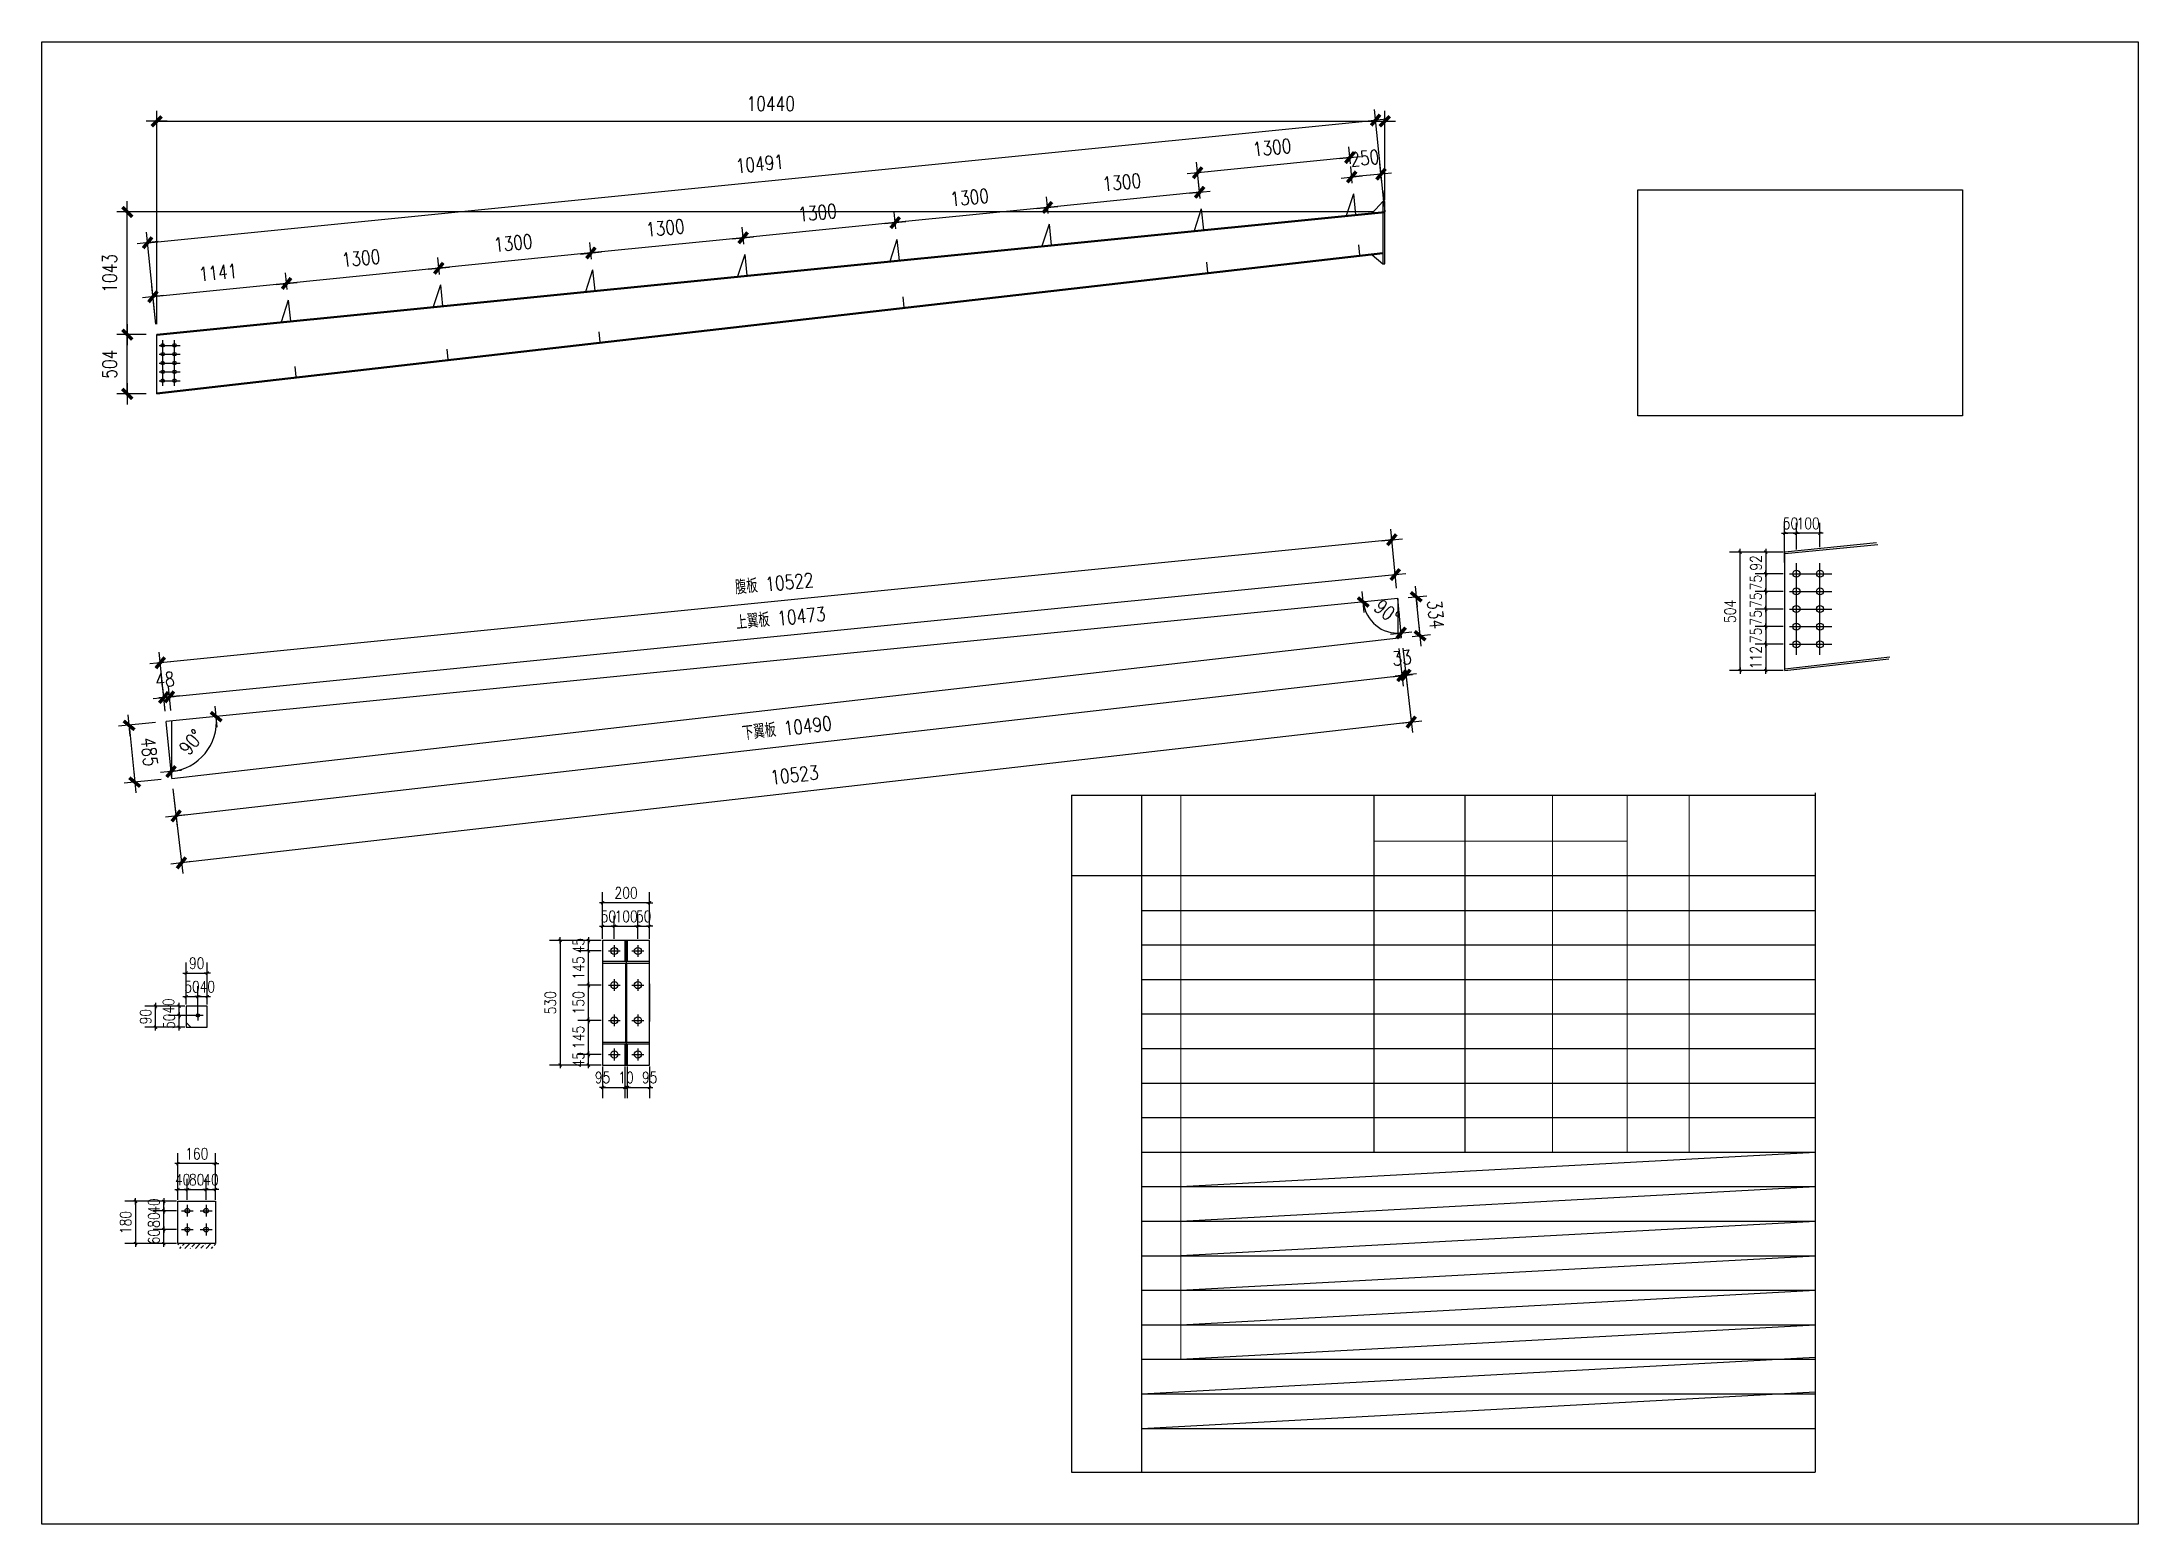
# Model space of a CAD drawing. Header units: millimetres. Extents: x 2287919 to 2522484, y -1845182 to -1736911.
# Drawn here: x 2469024 to 2486844, y -1825512 to -1812912 of the extents above; entities that cross this region are included whole.
import ezdxf

# ---------------------------------------------------------------- set-up
doc = ezdxf.new("R2010")
doc.units = ezdxf.units.MM
doc.header["$LTSCALE"] = 1000
doc.header["$PDMODE"] = 34
doc.layers.add('钢架', color=7, linetype='Continuous', lineweight=25)
doc.styles.add('DIM_FONT', font='simplex.shx', dxfattribs={"width": 0.8, "bigfont": 'hztxt.shx'})
doc.dimstyles.new('WGH(1)', dxfattribs={"dimscale": 1.2, "dimtxt": 100, "dimasz": 0.5, "dimexe": 75, "dimexo": 75, "dimgap": 75, "dimtad": 1, "dimdec": 0, "dimzin": 0, "dimdsep": 46, "dimtxsty": 'DIM_FONT', "dimblk1": '_DIMX', "dimblk2": '_DIMX', "dimsah": 1, "dimcen": 0.09, "dimclrd": 3, "dimclre": 3, "dimclrt": 7, "dimadec": 0, "dimazin": 0, "dimtfac": 1, "dimtdec": 0, "dimtix": 1, "dimtmove": 2, "dimatfit": 3, "dimldrblk": '_DIMX', "dimfxl": 1, "dimtolj": 1, "dimtzin": 0, "dimarcsym": 0})

msp = doc.modelspace()

# ---------------------------------------------------------------- blocks, each defined once
blk = doc.blocks.new('_DIMX')
blk.add_line((-150, 0), (150, 0))
at = {"const_width": 50}
blk.add_lwpolyline([(-70, -70), (70, 70)], dxfattribs=at)
blk = doc.blocks.new('*D1159')
at = {"color": 3, "lineweight": -2}
for p, q in [((2480164, -1814113), (2480150, -1813971)), ((2480159, -1814060), (2480158, -1814061)), ((2480408, -1814036), (2480159, -1814060)), ((2480413, -1814089), (2480399, -1813946)), ((2480408, -1814036), (2480409, -1814035))]:
    blk.add_line(p, q, dxfattribs=at)
at = {"layer": 'Defpoints', "color": 0}
for p in [(2480159, -1814060), (2480173, -1814203), (2480422, -1814178)]:
    blk.add_point(p, dxfattribs=at)
at = {"color": 3, "lineweight": -2, "xscale": 0.6, "yscale": 0.6, "zscale": 0.6}
for p, rotation in [((2480159, -1814060), 5.703750052739113), ((2480408, -1814036), 185.7037500527391)]:
    blk.add_blockref('_DIMX', p, dxfattribs=dict(at, rotation=rotation))
at = {"color": 7, "insert": (2480269, -1813899), "char_height": 120, "attachment_point": 5, "rotation": 5.7038, "style": 'DIM_FONT'}
blk.add_mtext('\\A1;250', dxfattribs=at)
blk = doc.blocks.new('*D1160')
at = {"color": 3, "lineweight": -2}
for p, q in [((2480142, -1813895), (2478850, -1814024)), ((2480148, -1813948), (2480134, -1813805)), ((2478871, -1814243), (2478840, -1813934))]:
    blk.add_line(p, q, dxfattribs=at)
at = {"layer": 'Defpoints', "color": 0}
for p in [(2478849, -1814024), (2480157, -1814037), (2478880, -1814332)]:
    blk.add_point(p, dxfattribs=at)
at = {"color": 3, "lineweight": -2, "xscale": 0.6, "yscale": 0.6, "zscale": 0.6}
for p, rotation in [((2480143, -1813895), 5.703750052716448), ((2478849, -1814024), 185.7037500527165)]:
    blk.add_blockref('_DIMX', p, dxfattribs=dict(at, rotation=rotation))
at = {"color": 7, "insert": (2479481, -1813810), "char_height": 120, "attachment_point": 5, "rotation": 5.7038, "style": 'DIM_FONT'}
blk.add_mtext('\\A1;1300', dxfattribs=at)
blk = doc.blocks.new('*D1161')
at = {"color": 3, "lineweight": -2}
for p, q in [((2477577, -1814372), (2477563, -1814229)), ((2478865, -1814190), (2477573, -1814319)), ((2478871, -1814243), (2478857, -1814100))]:
    blk.add_line(p, q, dxfattribs=at)
at = {"layer": 'Defpoints', "color": 0}
for p in [(2477572, -1814319), (2478880, -1814332), (2477586, -1814461)]:
    blk.add_point(p, dxfattribs=at)
at = {"color": 3, "lineweight": -2, "xscale": 0.6, "yscale": 0.6, "zscale": 0.6}
for p, rotation in [((2477572, -1814319), 185.7037500527165), ((2478866, -1814190), 5.703750052716448)]:
    blk.add_blockref('_DIMX', p, dxfattribs=dict(at, rotation=rotation))
at = {"color": 7, "insert": (2478204, -1814105), "char_height": 120, "attachment_point": 5, "rotation": 5.7038, "style": 'DIM_FONT'}
blk.add_mtext('\\A1;1300', dxfattribs=at)
blk = doc.blocks.new('*D1162')
at = {"color": 3, "lineweight": -2}
for p, q in [((2477577, -1814372), (2477563, -1814229)), ((2476284, -1814501), (2476269, -1814358)), ((2477571, -1814319), (2476279, -1814448))]:
    blk.add_line(p, q, dxfattribs=at)
at = {"layer": 'Defpoints', "color": 0}
for p in [(2476278, -1814448), (2476293, -1814591), (2477586, -1814461)]:
    blk.add_point(p, dxfattribs=at)
at = {"color": 3, "lineweight": -2, "xscale": 0.6, "yscale": 0.6, "zscale": 0.6}
for p, rotation in [((2477572, -1814319), 5.703750052716448), ((2476278, -1814448), 185.7037500527165)]:
    blk.add_blockref('_DIMX', p, dxfattribs=dict(at, rotation=rotation))
at = {"color": 7, "insert": (2476910, -1814234), "char_height": 120, "attachment_point": 5, "rotation": 5.7038, "style": 'DIM_FONT'}
blk.add_mtext('\\A1;1300', dxfattribs=at)
blk = doc.blocks.new('*D1163')
at = {"color": 3, "lineweight": -2}
for p, q in [((2476284, -1814501), (2476269, -1814358)), ((2474990, -1814630), (2474976, -1814488)), ((2476278, -1814448), (2474985, -1814577))]:
    blk.add_line(p, q, dxfattribs=at)
at = {"layer": 'Defpoints', "color": 0}
for p in [(2474985, -1814577), (2476293, -1814591), (2474999, -1814720)]:
    blk.add_point(p, dxfattribs=at)
at = {"color": 3, "lineweight": -2, "xscale": 0.6, "yscale": 0.6, "zscale": 0.6}
for p, rotation in [((2476278, -1814448), 5.703750052716448), ((2474985, -1814577), 185.7037500527165)]:
    blk.add_blockref('_DIMX', p, dxfattribs=dict(at, rotation=rotation))
at = {"color": 7, "insert": (2475617, -1814363), "char_height": 120, "attachment_point": 5, "rotation": 5.7038, "style": 'DIM_FONT'}
blk.add_mtext('\\A1;1300', dxfattribs=at)
blk = doc.blocks.new('*D1164')
at = {"color": 3, "lineweight": -2}
for p, q in [((2474984, -1814577), (2473692, -1814706)), ((2474990, -1814630), (2474976, -1814488)), ((2473697, -1814759), (2473682, -1814617))]:
    blk.add_line(p, q, dxfattribs=at)
at = {"layer": 'Defpoints', "color": 0}
for p in [(2473691, -1814706), (2474999, -1814720), (2473706, -1814849)]:
    blk.add_point(p, dxfattribs=at)
at = {"color": 3, "lineweight": -2, "xscale": 0.6, "yscale": 0.6, "zscale": 0.6}
for p, rotation in [((2474985, -1814577), 5.703750052716448), ((2473691, -1814706), 185.7037500527165)]:
    blk.add_blockref('_DIMX', p, dxfattribs=dict(at, rotation=rotation))
at = {"color": 7, "insert": (2474323, -1814493), "char_height": 120, "attachment_point": 5, "rotation": 5.7038, "style": 'DIM_FONT'}
blk.add_mtext('\\A1;1300', dxfattribs=at)
blk = doc.blocks.new('*D1165')
at = {"color": 3, "lineweight": -2}
for p, q in [((2472403, -1814889), (2472389, -1814746)), ((2473691, -1814706), (2472398, -1814836)), ((2473697, -1814759), (2473682, -1814617))]:
    blk.add_line(p, q, dxfattribs=at)
at = {"layer": 'Defpoints', "color": 0}
for p in [(2472398, -1814836), (2473706, -1814849), (2472412, -1814978)]:
    blk.add_point(p, dxfattribs=at)
at = {"color": 3, "lineweight": -2, "xscale": 0.6, "yscale": 0.6, "zscale": 0.6}
for p, rotation in [((2472398, -1814836), 185.7037500527165), ((2473691, -1814706), 5.703750052716448)]:
    blk.add_blockref('_DIMX', p, dxfattribs=dict(at, rotation=rotation))
at = {"color": 7, "insert": (2473030, -1814622), "char_height": 120, "attachment_point": 5, "rotation": 5.7038, "style": 'DIM_FONT'}
blk.add_mtext('\\A1;1300', dxfattribs=at)
blk = doc.blocks.new('*D1166')
at = {"color": 3, "lineweight": -2}
for p, q in [((2472403, -1814889), (2472389, -1814746)), ((2471109, -1815018), (2471095, -1814875)), ((2472397, -1814836), (2471105, -1814965))]:
    blk.add_line(p, q, dxfattribs=at)
at = {"layer": 'Defpoints', "color": 0}
for p in [(2471104, -1814965), (2471118, -1815107), (2472412, -1814978)]:
    blk.add_point(p, dxfattribs=at)
at = {"color": 3, "lineweight": -2, "xscale": 0.6, "yscale": 0.6, "zscale": 0.6}
for p, rotation in [((2472398, -1814836), 5.703750052716448), ((2471104, -1814965), 185.7037500527165)]:
    blk.add_blockref('_DIMX', p, dxfattribs=dict(at, rotation=rotation))
at = {"color": 7, "insert": (2471736, -1814751), "char_height": 120, "attachment_point": 5, "rotation": 5.7038, "style": 'DIM_FONT'}
blk.add_mtext('\\A1;1300', dxfattribs=at)
blk = doc.blocks.new('*D1167')
at = {"color": 3, "lineweight": -2}
for p, q in [((2471104, -1814965), (2469969, -1815078)), ((2471109, -1815018), (2471095, -1814875)), ((2469992, -1815310), (2469959, -1814989))]:
    blk.add_line(p, q, dxfattribs=at)
at = {"layer": 'Defpoints', "color": 0}
for p in [(2469968, -1815078), (2471118, -1815107), (2470000, -1815400)]:
    blk.add_point(p, dxfattribs=at)
at = {"color": 3, "lineweight": -2, "xscale": 0.6, "yscale": 0.6, "zscale": 0.6}
for p, rotation in [((2471104, -1814965), 5.703750052716448), ((2469968, -1815078), 185.7037500527165)]:
    blk.add_blockref('_DIMX', p, dxfattribs=dict(at, rotation=rotation))
at = {"color": 7, "insert": (2470521, -1814872), "char_height": 120, "attachment_point": 5, "rotation": 5.7038, "style": 'DIM_FONT'}
blk.add_mtext('\\A1;1141', dxfattribs=at)
blk = doc.blocks.new('*D1149')
at = {"color": 3, "lineweight": -2}
for p, q in [((2480350, -1814357), (2469660, -1814357)), ((2469750, -1815399), (2469750, -1814358)), ((2469910, -1815400), (2469660, -1815400))]:
    blk.add_line(p, q, dxfattribs=at)
at = {"layer": 'Defpoints', "color": 0}
for p in [(2469750, -1814357), (2480440, -1814357), (2470000, -1815400)]:
    blk.add_point(p, dxfattribs=at)
at = {"color": 3, "lineweight": -2, "xscale": 0.6, "yscale": 0.6, "zscale": 0.6}
for p, rotation in [((2469750, -1814357), 90), ((2469750, -1815400), 270)]:
    blk.add_blockref('_DIMX', p, dxfattribs=dict(at, rotation=rotation))
at = {"color": 7, "insert": (2469600, -1814879), "char_height": 120, "attachment_point": 5, "rotation": 90, "style": 'DIM_FONT'}
blk.add_mtext('\\A1;1043', dxfattribs=at)
blk = doc.blocks.new('*D1168')
at = {"color": 3, "lineweight": -2}
for p, q in [((2470000, -1815310), (2470000, -1813497)), ((2480440, -1814257), (2480440, -1813497)), ((2470001, -1813587), (2480439, -1813587))]:
    blk.add_line(p, q, dxfattribs=at)
at = {"layer": 'Defpoints', "color": 0}
for p in [(2480440, -1813587), (2480440, -1814347), (2470000, -1815400)]:
    blk.add_point(p, dxfattribs=at)
at = {"color": 3, "lineweight": -2, "xscale": 0.6, "yscale": 0.6, "zscale": 0.6, "rotation": 180}
blk.add_blockref('_DIMX', (2470000, -1813587), dxfattribs=at)
at = {"color": 3, "lineweight": -2, "xscale": 0.6, "yscale": 0.6, "zscale": 0.6}
blk.add_blockref('_DIMX', (2480440, -1813587), dxfattribs=at)
at = {"color": 7, "insert": (2475220, -1813437), "char_height": 120, "attachment_point": 5, "style": 'DIM_FONT'}
blk.add_mtext('\\A1;10440', dxfattribs=at)
blk = doc.blocks.new('*D1150')
at = {"color": 3, "lineweight": -2}
for p, q in [((2480431, -1814268), (2480353, -1813487)), ((2469923, -1814619), (2480361, -1813576)), ((2469992, -1815310), (2469914, -1814529))]:
    blk.add_line(p, q, dxfattribs=at)
at = {"layer": 'Defpoints', "color": 0}
for p in [(2480362, -1813576), (2480440, -1814357), (2470000, -1815400)]:
    blk.add_point(p, dxfattribs=at)
at = {"color": 3, "lineweight": -2, "xscale": 0.6, "yscale": 0.6, "zscale": 0.6}
for p, rotation in [((2480362, -1813576), 5.703750052842125), ((2469922, -1814619), 185.7037500528421)]:
    blk.add_blockref('_DIMX', p, dxfattribs=dict(at, rotation=rotation))
at = {"color": 7, "insert": (2475127, -1813948), "char_height": 120, "attachment_point": 5, "rotation": 5.7038, "style": 'DIM_FONT'}
blk.add_mtext('\\A1;10491', dxfattribs=at)
blk = doc.blocks.new('*D1169')
at = {"color": 3, "lineweight": -2}
for p, q in [((2469990, -1818699), (2469675, -1818730)), ((2469765, -1818722), (2469813, -1819204)), ((2470039, -1819182), (2469723, -1819214))]:
    blk.add_line(p, q, dxfattribs=at)
at = {"layer": 'Defpoints', "color": 0}
for p in [(2470080, -1818690), (2469813, -1819205), (2470128, -1819173)]:
    blk.add_point(p, dxfattribs=at)
at = {"color": 3, "lineweight": -2, "xscale": 0.6, "yscale": 0.6, "zscale": 0.6}
for p, rotation in [((2469765, -1818722), 95.70375005277484), ((2469813, -1819205), 275.7037500527748)]:
    blk.add_blockref('_DIMX', p, dxfattribs=dict(at, rotation=rotation))
at = {"color": 7, "insert": (2469938, -1818948), "char_height": 120, "attachment_point": 5, "rotation": 275.7038, "style": 'DIM_FONT'}
blk.add_mtext('\\A1;485', dxfattribs=at)
blk = doc.blocks.new('*D1170')
at = {"color": 3, "lineweight": -2}
for p, q in [((2480639, -1817635), (2480797, -1817620)), ((2480707, -1817628), (2480707, -1817627)), ((2480740, -1817960), (2480707, -1817629)), ((2480672, -1817967), (2480830, -1817951)), ((2480740, -1817961), (2480740, -1817962))]:
    blk.add_line(p, q, dxfattribs=at)
at = {"layer": 'Defpoints', "color": 0}
for p in [(2480707, -1817629), (2480550, -1817644), (2480583, -1817976)]:
    blk.add_point(p, dxfattribs=at)
at = {"color": 3, "lineweight": -2, "xscale": 0.6, "yscale": 0.6, "zscale": 0.6}
for p, rotation in [((2480707, -1817629), 275.7037500527845), ((2480740, -1817960), 95.70375005278446)]:
    blk.add_blockref('_DIMX', p, dxfattribs=dict(at, rotation=rotation))
at = {"color": 7, "insert": (2480873, -1817780), "char_height": 120, "attachment_point": 5, "rotation": 275.7038, "style": 'DIM_FONT'}
blk.add_mtext('\\A1;334', dxfattribs=at)
blk = doc.blocks.new('*D1171')
at = {"color": 3, "lineweight": -2}
for p, q in [((2470071, -1818600), (2470051, -1818396)), ((2470059, -1818485), (2470058, -1818485)), ((2470060, -1818485), (2470108, -1818480)), ((2470119, -1818596), (2470099, -1818391)), ((2470108, -1818480), (2470109, -1818480))]:
    blk.add_line(p, q, dxfattribs=at)
at = {"layer": 'Defpoints', "color": 0}
for p in [(2470108, -1818480), (2470080, -1818690), (2470128, -1818685)]:
    blk.add_point(p, dxfattribs=at)
at = {"color": 3, "lineweight": -2, "xscale": 0.6, "yscale": 0.6, "zscale": 0.6}
for p, rotation in [((2470060, -1818485), 5.703750053168646), ((2470108, -1818480), 185.7037500531686)]:
    blk.add_blockref('_DIMX', p, dxfattribs=dict(at, rotation=rotation))
at = {"color": 7, "insert": (2470069, -1818334), "char_height": 120, "attachment_point": 5, "rotation": 5.7038, "style": 'DIM_FONT'}
blk.add_mtext('\\A1;48', dxfattribs=at)
blk = doc.blocks.new('*D1172')
at = {"color": 3, "lineweight": -2}
for p, q in [((2470108, -1818480), (2480529, -1817440)), ((2480541, -1817555), (2480520, -1817350)), ((2470119, -1818596), (2470099, -1818391))]:
    blk.add_line(p, q, dxfattribs=at)
at = {"layer": 'Defpoints', "color": 0}
for p in [(2480529, -1817440), (2480550, -1817644), (2470128, -1818685)]:
    blk.add_point(p, dxfattribs=at)
at = {"color": 3, "lineweight": -2, "xscale": 0.6, "yscale": 0.6, "zscale": 0.6}
for p, rotation in [((2480529, -1817440), 5.703750053135537), ((2470108, -1818480), 185.7037500531356)]:
    blk.add_blockref('_DIMX', p, dxfattribs=dict(at, rotation=rotation))
at = {"color": 7, "insert": (2475304, -1817811), "char_height": 120, "attachment_point": 5, "rotation": 5.7038, "style": 'DIM_FONT'}
blk.add_mtext('\\A1;上翼板 10473', dxfattribs=at)
blk = doc.blocks.new('*D1173')
at = {"color": 3, "lineweight": -2}
for p, q in [((2480541, -1817555), (2480491, -1817054)), ((2480499, -1817144), (2470031, -1818190)), ((2470071, -1818600), (2470021, -1818100))]:
    blk.add_line(p, q, dxfattribs=at)
at = {"layer": 'Defpoints', "color": 0}
for p in [(2480550, -1817644), (2470030, -1818190), (2470080, -1818690)]:
    blk.add_point(p, dxfattribs=at)
at = {"color": 3, "lineweight": -2, "xscale": 0.6, "yscale": 0.6, "zscale": 0.6}
for p, rotation in [((2480500, -1817144), 5.703750052841388), ((2470030, -1818190), 185.7037500528413)]:
    blk.add_blockref('_DIMX', p, dxfattribs=dict(at, rotation=rotation))
at = {"color": 7, "insert": (2475250, -1817517), "char_height": 120, "attachment_point": 5, "rotation": 5.7038, "style": 'DIM_FONT'}
blk.add_mtext('\\A1;腹板 10522', dxfattribs=at)
blk = doc.blocks.new('*D1174')
at = {"color": 3, "lineweight": -2}
for p, q in [((2480560, -1818069), (2480596, -1818388)), ((2470165, -1819492), (2480586, -1818299)), ((2470138, -1819262), (2470175, -1819581))]:
    blk.add_line(p, q, dxfattribs=at)
at = {"layer": 'Defpoints', "color": 0}
for p in [(2480550, -1817980), (2480586, -1818299), (2470128, -1819173)]:
    blk.add_point(p, dxfattribs=at)
at = {"color": 3, "lineweight": -2, "xscale": 0.6, "yscale": 0.6, "zscale": 0.6}
for p, rotation in [((2480586, -1818299), 6.531281720880648), ((2470165, -1819492), 186.5312817208806)]:
    blk.add_blockref('_DIMX', p, dxfattribs=dict(at, rotation=rotation))
at = {"color": 7, "insert": (2475358, -1818746), "char_height": 120, "attachment_point": 5, "rotation": 6.5313, "style": 'DIM_FONT'}
blk.add_mtext('\\A1;下翼板 10490', dxfattribs=at)
blk = doc.blocks.new('*D1175')
at = {"color": 3, "lineweight": -2}
for p, q in [((2480560, -1818069), (2480596, -1818388)), ((2480593, -1818066), (2480630, -1818384)), ((2480586, -1818299), (2480585, -1818299)), ((2480586, -1818299), (2480619, -1818295)), ((2480620, -1818295), (2480621, -1818295))]:
    blk.add_line(p, q, dxfattribs=at)
at = {"layer": 'Defpoints', "color": 0}
for p in [(2480550, -1817980), (2480583, -1817976), (2480619, -1818295)]:
    blk.add_point(p, dxfattribs=at)
at = {"color": 3, "lineweight": -2, "xscale": 0.6, "yscale": 0.6, "zscale": 0.6}
for p, rotation in [((2480586, -1818299), 6.531281720886319), ((2480619, -1818295), 186.5312817208863)]:
    blk.add_blockref('_DIMX', p, dxfattribs=dict(at, rotation=rotation))
at = {"color": 7, "insert": (2480586, -1818148), "char_height": 120, "attachment_point": 5, "rotation": 6.5313, "style": 'DIM_FONT'}
blk.add_mtext('\\A1;33', dxfattribs=at)
blk = doc.blocks.new('*D1176')
at = {"color": 3, "lineweight": -2}
for p, q in [((2480593, -1818066), (2480675, -1818783)), ((2480664, -1818694), (2470211, -1819891)), ((2470138, -1819262), (2470221, -1819980))]:
    blk.add_line(p, q, dxfattribs=at)
at = {"layer": 'Defpoints', "color": 0}
for p in [(2480583, -1817976), (2470128, -1819173), (2470210, -1819891)]:
    blk.add_point(p, dxfattribs=at)
at = {"color": 3, "lineweight": -2, "xscale": 0.6, "yscale": 0.6, "zscale": 0.6}
for p, rotation in [((2480665, -1818694), 6.531281720879526), ((2470210, -1819891), 186.5312817208795)]:
    blk.add_blockref('_DIMX', p, dxfattribs=dict(at, rotation=rotation))
at = {"color": 7, "insert": (2475421, -1819143), "char_height": 120, "attachment_point": 5, "rotation": 6.5313, "style": 'DIM_FONT'}
blk.add_mtext('\\A1;10523', dxfattribs=at)
blk = doc.blocks.new('*D1177')
at = {"color": 3, "lineweight": -2}
blk.add_arc((2470080, -1818690), 427, 275.7843, 5.6232, dxfattribs=at)
at = {"layer": 'Defpoints', "color": 0}
for p in [(2480550, -1817644), (2470080, -1818690), (2470080, -1818690), (2470329, -1819037), (2470128, -1819173)]:
    blk.add_point(p, dxfattribs=at)
at = {"color": 3, "lineweight": -2, "xscale": 0.6, "yscale": 0.6, "zscale": 0.6}
for p, rotation in [((2470505, -1818648), 95.6634721577545), ((2470122, -1819115), 185.7440279479032)]:
    blk.add_blockref('_DIMX', p, dxfattribs=dict(at, rotation=rotation))
at = {"color": 7, "insert": (2470294, -1818865), "char_height": 120, "attachment_point": 5, "rotation": 50.7038, "style": 'DIM_FONT'}
blk.add_mtext('\\A1;90°', dxfattribs=at)
blk = doc.blocks.new('*D1178')
at = {"color": 3, "lineweight": -2}
blk.add_arc((2480550, -1817644), 294, 185.8205, 275.587, dxfattribs=at)
at = {"layer": 'Defpoints', "color": 0}
for p in [(2480311, -1817816), (2480550, -1817644), (2480550, -1817644), (2480583, -1817976), (2470080, -1818690)]:
    blk.add_point(p, dxfattribs=at)
at = {"color": 3, "lineweight": -2, "xscale": 0.6, "yscale": 0.6, "zscale": 0.6}
for p, rotation in [((2480257, -1817674), 95.76214294693328), ((2480579, -1817937), 5.645357158663734)]:
    blk.add_blockref('_DIMX', p, dxfattribs=dict(at, rotation=rotation))
at = {"color": 7, "insert": (2480458, -1817756), "char_height": 120, "attachment_point": 5, "rotation": 320.7038, "style": 'DIM_FONT'}
blk.add_mtext('\\A1;90°', dxfattribs=at)
blk = doc.blocks.new('*D1179')
at = {"color": 3, "lineweight": -2}
for p, q in [((2470324, -1821188), (2470100, -1821188)), ((2470190, -1821187.82), (2470190, -1821187.64)), ((2470190, -1821288), (2470190, -1821188)), ((2470238, -1821288), (2470100, -1821288)), ((2470190, -1821288.18), (2470190, -1821288.36))]:
    blk.add_line(p, q, dxfattribs=at)
at = {"layer": 'Defpoints', "color": 0}
for p in [(2470190, -1821188), (2470336, -1821188), (2470250, -1821288)]:
    blk.add_point(p, dxfattribs=at)
at = {"color": 3, "lineweight": -2, "xscale": 0.18, "yscale": 0.18, "zscale": 0.18}
for p, rotation in [((2470190, -1821188), 270), ((2470190, -1821288), 90)]:
    blk.add_blockref('_DIMX', p, dxfattribs=dict(at, rotation=rotation))
at = {"color": 7, "insert": (2470106, -1821238), "char_height": 96, "attachment_point": 5, "rotation": 90, "style": 'DIM_FONT'}
blk.add_mtext('\\A1;50', dxfattribs=at)
blk = doc.blocks.new('*D1180')
at = {"color": 3, "lineweight": -2}
for p, q in [((2470238, -1821108), (2470100, -1821108)), ((2470324, -1821188), (2470100, -1821188)), ((2470190, -1821187.82), (2470190, -1821108.18))]:
    blk.add_line(p, q, dxfattribs=at)
at = {"layer": 'Defpoints', "color": 0}
for p in [(2470190, -1821108), (2470250, -1821108), (2470336, -1821188)]:
    blk.add_point(p, dxfattribs=at)
at = {"color": 3, "lineweight": -2, "xscale": 0.18, "yscale": 0.18, "zscale": 0.18}
for p, rotation in [((2470190, -1821108), 90), ((2470190, -1821188), 270)]:
    blk.add_blockref('_DIMX', p, dxfattribs=dict(at, rotation=rotation))
at = {"color": 7, "insert": (2470100, -1821108), "char_height": 96, "attachment_point": 5, "rotation": 90, "style": 'DIM_FONT'}
blk.add_mtext('\\A1;40', dxfattribs=at)
blk = doc.blocks.new('*D1181')
at = {"color": 3, "lineweight": -2}
for p, q in [((2470250, -1821096), (2470250, -1820938)), ((2470350, -1821162), (2470350, -1820938)), ((2470249.82, -1821028), (2470249.64, -1821028)), ((2470250, -1821028), (2470350, -1821028)), ((2470350.18, -1821028), (2470350.36, -1821028))]:
    blk.add_line(p, q, dxfattribs=at)
at = {"layer": 'Defpoints', "color": 0}
for p in [(2470250, -1821108), (2470350, -1821028), (2470350, -1821174)]:
    blk.add_point(p, dxfattribs=at)
at = {"color": 3, "lineweight": -2, "xscale": 0.18, "yscale": 0.18, "zscale": 0.18}
blk.add_blockref('_DIMX', (2470250, -1821028), dxfattribs=at)
at = {"color": 3, "lineweight": -2, "xscale": 0.18, "yscale": 0.18, "zscale": 0.18, "rotation": 180}
blk.add_blockref('_DIMX', (2470350, -1821028), dxfattribs=at)
at = {"color": 7, "insert": (2470300, -1820944), "char_height": 96, "attachment_point": 5, "style": 'DIM_FONT'}
blk.add_mtext('\\A1;50', dxfattribs=at)
blk = doc.blocks.new('*D1182')
at = {"color": 3, "lineweight": -2}
for p, q in [((2470350, -1821162), (2470350, -1820938)), ((2470430, -1821096), (2470430, -1820938)), ((2470350.18, -1821028), (2470429.82, -1821028))]:
    blk.add_line(p, q, dxfattribs=at)
at = {"layer": 'Defpoints', "color": 0}
for p in [(2470350, -1821174), (2470430, -1821028), (2470430, -1821108)]:
    blk.add_point(p, dxfattribs=at)
at = {"color": 3, "lineweight": -2, "xscale": 0.18, "yscale": 0.18, "zscale": 0.18, "rotation": 180}
blk.add_blockref('_DIMX', (2470350, -1821028), dxfattribs=at)
at = {"color": 3, "lineweight": -2, "xscale": 0.18, "yscale": 0.18, "zscale": 0.18}
blk.add_blockref('_DIMX', (2470430, -1821028), dxfattribs=at)
at = {"color": 7, "insert": (2470430, -1820944), "char_height": 96, "attachment_point": 5, "style": 'DIM_FONT'}
blk.add_mtext('\\A1;40', dxfattribs=at)
blk = doc.blocks.new('*D1183')
at = {"color": 3, "lineweight": -2}
for p, q in [((2470249.82, -1820828), (2470249.64, -1820828)), ((2470250, -1821096), (2470250, -1820738)), ((2470250, -1820828), (2470430, -1820828)), ((2470430, -1821096), (2470430, -1820738)), ((2470430.18, -1820828), (2470430.36, -1820828))]:
    blk.add_line(p, q, dxfattribs=at)
at = {"layer": 'Defpoints', "color": 0}
for p in [(2470430, -1820828), (2470250, -1821108), (2470430, -1821108)]:
    blk.add_point(p, dxfattribs=at)
at = {"color": 3, "lineweight": -2, "xscale": 0.18, "yscale": 0.18, "zscale": 0.18}
blk.add_blockref('_DIMX', (2470250, -1820828), dxfattribs=at)
at = {"color": 3, "lineweight": -2, "xscale": 0.18, "yscale": 0.18, "zscale": 0.18, "rotation": 180}
blk.add_blockref('_DIMX', (2470430, -1820828), dxfattribs=at)
at = {"color": 7, "insert": (2470340, -1820744), "char_height": 96, "attachment_point": 5, "style": 'DIM_FONT'}
blk.add_mtext('\\A1;90', dxfattribs=at)
blk = doc.blocks.new('*D1184')
at = {"color": 3, "lineweight": -2}
for p, q in [((2470238, -1821108), (2469900, -1821108)), ((2469990, -1821107.82), (2469990, -1821107.64)), ((2469990, -1821288), (2469990, -1821108)), ((2470238, -1821288), (2469900, -1821288)), ((2469990, -1821288.18), (2469990, -1821288.36))]:
    blk.add_line(p, q, dxfattribs=at)
at = {"layer": 'Defpoints', "color": 0}
for p in [(2469990, -1821108), (2470250, -1821108), (2470250, -1821288)]:
    blk.add_point(p, dxfattribs=at)
at = {"color": 3, "lineweight": -2, "xscale": 0.18, "yscale": 0.18, "zscale": 0.18}
for p, rotation in [((2469990, -1821108), 270), ((2469990, -1821288), 90)]:
    blk.add_blockref('_DIMX', p, dxfattribs=dict(at, rotation=rotation))
at = {"color": 7, "insert": (2469906, -1821198), "char_height": 96, "attachment_point": 5, "rotation": 90, "style": 'DIM_FONT'}
blk.add_mtext('\\A1;90', dxfattribs=at)
blk = doc.blocks.new('*D1185')
at = {"color": 3, "lineweight": -2}
for p, q in [((2470168, -1823008), (2469970, -1823008)), ((2470168, -1823128), (2469970, -1823128)), ((2470060, -1823007.82), (2470060, -1823007.64)), ((2470060, -1823128), (2470060, -1823008)), ((2470060, -1823128.18), (2470060, -1823128.36))]:
    blk.add_line(p, q, dxfattribs=at)
at = {"layer": 'Defpoints', "color": 0}
for p in [(2470060, -1823008), (2470180, -1823008), (2470180, -1823128)]:
    blk.add_point(p, dxfattribs=at)
at = {"color": 3, "lineweight": -2, "xscale": 0.18, "yscale": 0.18, "zscale": 0.18}
for p, rotation in [((2470060, -1823008), 270), ((2470060, -1823128), 90)]:
    blk.add_blockref('_DIMX', p, dxfattribs=dict(at, rotation=rotation))
at = {"color": 7, "insert": (2469976, -1823068), "char_height": 96, "attachment_point": 5, "rotation": 90, "style": 'DIM_FONT'}
blk.add_mtext('\\A1;60', dxfattribs=at)
blk = doc.blocks.new('*D1151')
at = {"color": 3, "lineweight": -2}
for p, q in [((2470168, -1822848), (2469970, -1822848)), ((2470060, -1822847.82), (2470060, -1822847.64)), ((2470060, -1823008), (2470060, -1822848)), ((2470168, -1823008), (2469970, -1823008)), ((2470060, -1823008.18), (2470060, -1823008.36))]:
    blk.add_line(p, q, dxfattribs=at)
at = {"layer": 'Defpoints', "color": 0}
for p in [(2470060, -1822848), (2470180, -1822848), (2470180, -1823008)]:
    blk.add_point(p, dxfattribs=at)
at = {"color": 3, "lineweight": -2, "xscale": 0.18, "yscale": 0.18, "zscale": 0.18}
for p, rotation in [((2470060, -1822848), 270), ((2470060, -1823008), 90)]:
    blk.add_blockref('_DIMX', p, dxfattribs=dict(at, rotation=rotation))
at = {"color": 7, "insert": (2469976, -1822928), "char_height": 96, "attachment_point": 5, "rotation": 90, "style": 'DIM_FONT'}
blk.add_mtext('\\A1;80', dxfattribs=at)
blk = doc.blocks.new('*D1186')
at = {"color": 3, "lineweight": -2}
for p, q in [((2470168, -1822768), (2469970, -1822768)), ((2470060, -1822767.82), (2470060, -1822767.64)), ((2470060, -1822848), (2470060, -1822768)), ((2470168, -1822848), (2469970, -1822848)), ((2470060, -1822848.18), (2470060, -1822848.36))]:
    blk.add_line(p, q, dxfattribs=at)
at = {"layer": 'Defpoints', "color": 0}
for p in [(2470060, -1822768), (2470180, -1822768), (2470180, -1822848)]:
    blk.add_point(p, dxfattribs=at)
at = {"color": 3, "lineweight": -2, "xscale": 0.18, "yscale": 0.18, "zscale": 0.18}
for p, rotation in [((2470060, -1822768), 270), ((2470060, -1822848), 90)]:
    blk.add_blockref('_DIMX', p, dxfattribs=dict(at, rotation=rotation))
at = {"color": 7, "insert": (2469976, -1822808), "char_height": 96, "attachment_point": 5, "rotation": 90, "style": 'DIM_FONT'}
blk.add_mtext('\\A1;40', dxfattribs=at)
blk = doc.blocks.new('*D1152')
at = {"color": 3, "lineweight": -2}
for p, q in [((2470180, -1822756), (2470180, -1822578)), ((2470260, -1822756), (2470260, -1822578)), ((2470179.82, -1822668), (2470179.64, -1822668)), ((2470180, -1822668), (2470260, -1822668)), ((2470260.18, -1822668), (2470260.36, -1822668))]:
    blk.add_line(p, q, dxfattribs=at)
at = {"layer": 'Defpoints', "color": 0}
for p in [(2470180, -1822768), (2470260, -1822668), (2470260, -1822768)]:
    blk.add_point(p, dxfattribs=at)
at = {"color": 3, "lineweight": -2, "xscale": 0.18, "yscale": 0.18, "zscale": 0.18}
blk.add_blockref('_DIMX', (2470180, -1822668), dxfattribs=at)
at = {"color": 3, "lineweight": -2, "xscale": 0.18, "yscale": 0.18, "zscale": 0.18, "rotation": 180}
blk.add_blockref('_DIMX', (2470260, -1822668), dxfattribs=at)
at = {"color": 7, "insert": (2470220, -1822584), "char_height": 96, "attachment_point": 5, "style": 'DIM_FONT'}
blk.add_mtext('\\A1;40', dxfattribs=at)
blk = doc.blocks.new('*D1153')
at = {"color": 3, "lineweight": -2}
for p, q in [((2470260, -1822756), (2470260, -1822578)), ((2470420, -1822756), (2470420, -1822578)), ((2470259.82, -1822668), (2470259.64, -1822668)), ((2470260, -1822668), (2470420, -1822668)), ((2470420.18, -1822668), (2470420.36, -1822668))]:
    blk.add_line(p, q, dxfattribs=at)
at = {"layer": 'Defpoints', "color": 0}
for p in [(2470260, -1822768), (2470420, -1822668), (2470420, -1822768)]:
    blk.add_point(p, dxfattribs=at)
at = {"color": 3, "lineweight": -2, "xscale": 0.18, "yscale": 0.18, "zscale": 0.18}
blk.add_blockref('_DIMX', (2470260, -1822668), dxfattribs=at)
at = {"color": 3, "lineweight": -2, "xscale": 0.18, "yscale": 0.18, "zscale": 0.18, "rotation": 180}
blk.add_blockref('_DIMX', (2470420, -1822668), dxfattribs=at)
at = {"color": 7, "insert": (2470340, -1822584), "char_height": 96, "attachment_point": 5, "style": 'DIM_FONT'}
blk.add_mtext('\\A1;80', dxfattribs=at)
blk = doc.blocks.new('*D1187')
at = {"color": 3, "lineweight": -2}
for p, q in [((2470420, -1822756), (2470420, -1822578)), ((2470500, -1822756), (2470500, -1822578)), ((2470419.82, -1822668), (2470419.64, -1822668)), ((2470420, -1822668), (2470500, -1822668)), ((2470500.18, -1822668), (2470500.36, -1822668))]:
    blk.add_line(p, q, dxfattribs=at)
at = {"layer": 'Defpoints', "color": 0}
for p in [(2470420, -1822768), (2470500, -1822668), (2470500, -1822768)]:
    blk.add_point(p, dxfattribs=at)
at = {"color": 3, "lineweight": -2, "xscale": 0.18, "yscale": 0.18, "zscale": 0.18}
blk.add_blockref('_DIMX', (2470420, -1822668), dxfattribs=at)
at = {"color": 3, "lineweight": -2, "xscale": 0.18, "yscale": 0.18, "zscale": 0.18, "rotation": 180}
blk.add_blockref('_DIMX', (2470500, -1822668), dxfattribs=at)
at = {"color": 7, "insert": (2470460, -1822584), "char_height": 96, "attachment_point": 5, "style": 'DIM_FONT'}
blk.add_mtext('\\A1;40', dxfattribs=at)
blk = doc.blocks.new('*D1188')
at = {"color": 3, "lineweight": -2}
for p, q in [((2470168, -1822768), (2469730, -1822768)), ((2469820, -1822768.18), (2469820, -1823127.82)), ((2470168, -1823128), (2469730, -1823128))]:
    blk.add_line(p, q, dxfattribs=at)
at = {"layer": 'Defpoints', "color": 0}
for p in [(2470180, -1822768), (2469820, -1823128), (2470180, -1823128)]:
    blk.add_point(p, dxfattribs=at)
at = {"color": 3, "lineweight": -2, "xscale": 0.18, "yscale": 0.18, "zscale": 0.18}
for p, rotation in [((2469820, -1822768), 90), ((2469820, -1823128), 270)]:
    blk.add_blockref('_DIMX', p, dxfattribs=dict(at, rotation=rotation))
at = {"color": 7, "insert": (2469736, -1822948), "char_height": 96, "attachment_point": 5, "rotation": 90, "style": 'DIM_FONT'}
blk.add_mtext('\\A1;180', dxfattribs=at)
blk = doc.blocks.new('*D1189')
at = {"color": 3, "lineweight": -2}
for p, q in [((2470180, -1822756), (2470180, -1822358)), ((2470499.82, -1822448), (2470180.18, -1822448)), ((2470500, -1822756), (2470500, -1822358))]:
    blk.add_line(p, q, dxfattribs=at)
at = {"layer": 'Defpoints', "color": 0}
for p in [(2470180, -1822448), (2470180, -1822768), (2470500, -1822768)]:
    blk.add_point(p, dxfattribs=at)
at = {"color": 3, "lineweight": -2, "xscale": 0.18, "yscale": 0.18, "zscale": 0.18, "rotation": 180}
blk.add_blockref('_DIMX', (2470180, -1822448), dxfattribs=at)
at = {"color": 3, "lineweight": -2, "xscale": 0.18, "yscale": 0.18, "zscale": 0.18}
blk.add_blockref('_DIMX', (2470500, -1822448), dxfattribs=at)
at = {"color": 7, "insert": (2470340, -1822364), "char_height": 96, "attachment_point": 5, "style": 'DIM_FONT'}
blk.add_mtext('\\A1;160', dxfattribs=at)
blk = doc.blocks.new('*D1141')
at = {"color": 3, "lineweight": -2}
for p, q in [((2473778, -1821520), (2473580, -1821520)), ((2473670, -1821519.82), (2473670, -1821519.64)), ((2473670, -1821610), (2473670, -1821520)), ((2473778, -1821610), (2473580, -1821610)), ((2473670, -1821610.18), (2473670, -1821610.36))]:
    blk.add_line(p, q, dxfattribs=at)
at = {"layer": 'Defpoints', "color": 0}
for p in [(2473670, -1821520), (2473790, -1821520), (2473790, -1821610)]:
    blk.add_point(p, dxfattribs=at)
at = {"color": 3, "lineweight": -2, "xscale": 0.18, "yscale": 0.18, "zscale": 0.18}
for p, rotation in [((2473670, -1821520), 270), ((2473670, -1821610), 90)]:
    blk.add_blockref('_DIMX', p, dxfattribs=dict(at, rotation=rotation))
at = {"color": 7, "insert": (2473586, -1821565), "char_height": 96, "attachment_point": 5, "rotation": 90, "style": 'DIM_FONT'}
blk.add_mtext('\\A1;45', dxfattribs=at)
blk = doc.blocks.new('*D1142')
at = {"color": 3, "lineweight": -2}
for p, q in [((2473778, -1821230), (2473580, -1821230)), ((2473670, -1821519.82), (2473670, -1821230.18)), ((2473778, -1821520), (2473580, -1821520))]:
    blk.add_line(p, q, dxfattribs=at)
at = {"layer": 'Defpoints', "color": 0}
for p in [(2473670, -1821230), (2473790, -1821230), (2473790, -1821520)]:
    blk.add_point(p, dxfattribs=at)
at = {"color": 3, "lineweight": -2, "xscale": 0.18, "yscale": 0.18, "zscale": 0.18}
for p, rotation in [((2473670, -1821230), 90), ((2473670, -1821520), 270)]:
    blk.add_blockref('_DIMX', p, dxfattribs=dict(at, rotation=rotation))
at = {"color": 7, "insert": (2473586, -1821375), "char_height": 96, "attachment_point": 5, "rotation": 90, "style": 'DIM_FONT'}
blk.add_mtext('\\A1;145', dxfattribs=at)
blk = doc.blocks.new('*D1143')
at = {"color": 3, "lineweight": -2}
for p, q in [((2473778, -1820930), (2473580, -1820930)), ((2473670, -1821229.82), (2473670, -1820930.18)), ((2473778, -1821230), (2473580, -1821230))]:
    blk.add_line(p, q, dxfattribs=at)
at = {"layer": 'Defpoints', "color": 0}
for p in [(2473670, -1820930), (2473790, -1820930), (2473790, -1821230)]:
    blk.add_point(p, dxfattribs=at)
at = {"color": 3, "lineweight": -2, "xscale": 0.18, "yscale": 0.18, "zscale": 0.18}
for p, rotation in [((2473670, -1820930), 90), ((2473670, -1821230), 270)]:
    blk.add_blockref('_DIMX', p, dxfattribs=dict(at, rotation=rotation))
at = {"color": 7, "insert": (2473586, -1821080), "char_height": 96, "attachment_point": 5, "rotation": 90, "style": 'DIM_FONT'}
blk.add_mtext('\\A1;150', dxfattribs=at)
blk = doc.blocks.new('*D1144')
at = {"color": 3, "lineweight": -2}
for p, q in [((2473778, -1820640), (2473580, -1820640)), ((2473670, -1820929.82), (2473670, -1820640.18)), ((2473778, -1820930), (2473580, -1820930))]:
    blk.add_line(p, q, dxfattribs=at)
at = {"layer": 'Defpoints', "color": 0}
for p in [(2473670, -1820640), (2473790, -1820640), (2473790, -1820930)]:
    blk.add_point(p, dxfattribs=at)
at = {"color": 3, "lineweight": -2, "xscale": 0.18, "yscale": 0.18, "zscale": 0.18}
for p, rotation in [((2473670, -1820640), 90), ((2473670, -1820930), 270)]:
    blk.add_blockref('_DIMX', p, dxfattribs=dict(at, rotation=rotation))
at = {"color": 7, "insert": (2473586, -1820785), "char_height": 96, "attachment_point": 5, "rotation": 90, "style": 'DIM_FONT'}
blk.add_mtext('\\A1;145', dxfattribs=at)
blk = doc.blocks.new('*D1145')
at = {"color": 3, "lineweight": -2}
for p, q in [((2473778, -1820550), (2473580, -1820550)), ((2473778, -1820640), (2473580, -1820640)), ((2473670, -1820549.82), (2473670, -1820549.64)), ((2473670, -1820640), (2473670, -1820550)), ((2473670, -1820640.18), (2473670, -1820640.36))]:
    blk.add_line(p, q, dxfattribs=at)
at = {"layer": 'Defpoints', "color": 0}
for p in [(2473670, -1820550), (2473790, -1820550), (2473790, -1820640)]:
    blk.add_point(p, dxfattribs=at)
at = {"color": 3, "lineweight": -2, "xscale": 0.18, "yscale": 0.18, "zscale": 0.18}
for p, rotation in [((2473670, -1820550), 270), ((2473670, -1820640), 90)]:
    blk.add_blockref('_DIMX', p, dxfattribs=dict(at, rotation=rotation))
at = {"color": 7, "insert": (2473586, -1820595), "char_height": 96, "attachment_point": 5, "rotation": 90, "style": 'DIM_FONT'}
blk.add_mtext('\\A1;45', dxfattribs=at)
blk = doc.blocks.new('*D1146')
at = {"color": 3, "lineweight": -2}
for p, q in [((2473789.82, -1820430), (2473789.64, -1820430)), ((2473790, -1820538), (2473790, -1820340)), ((2473790, -1820430), (2473890, -1820430)), ((2473890, -1820538), (2473890, -1820340)), ((2473890.18, -1820430), (2473890.36, -1820430))]:
    blk.add_line(p, q, dxfattribs=at)
at = {"layer": 'Defpoints', "color": 0}
for p in [(2473890, -1820430), (2473790, -1820550), (2473890, -1820550)]:
    blk.add_point(p, dxfattribs=at)
at = {"color": 3, "lineweight": -2, "xscale": 0.18, "yscale": 0.18, "zscale": 0.18}
blk.add_blockref('_DIMX', (2473790, -1820430), dxfattribs=at)
at = {"color": 3, "lineweight": -2, "xscale": 0.18, "yscale": 0.18, "zscale": 0.18, "rotation": 180}
blk.add_blockref('_DIMX', (2473890, -1820430), dxfattribs=at)
at = {"color": 7, "insert": (2473840, -1820346), "char_height": 96, "attachment_point": 5, "style": 'DIM_FONT'}
blk.add_mtext('\\A1;50', dxfattribs=at)
blk = doc.blocks.new('*D1147')
at = {"color": 3, "lineweight": -2}
for p, q in [((2473889.82, -1820430), (2473889.64, -1820430)), ((2473890, -1820538), (2473890, -1820340)), ((2473890, -1820430), (2474090, -1820430)), ((2474090, -1820538), (2474090, -1820340)), ((2474090.18, -1820430), (2474090.36, -1820430))]:
    blk.add_line(p, q, dxfattribs=at)
at = {"layer": 'Defpoints', "color": 0}
for p in [(2474090, -1820430), (2473890, -1820550), (2474090, -1820550)]:
    blk.add_point(p, dxfattribs=at)
at = {"color": 3, "lineweight": -2, "xscale": 0.18, "yscale": 0.18, "zscale": 0.18}
blk.add_blockref('_DIMX', (2473890, -1820430), dxfattribs=at)
at = {"color": 3, "lineweight": -2, "xscale": 0.18, "yscale": 0.18, "zscale": 0.18, "rotation": 180}
blk.add_blockref('_DIMX', (2474090, -1820430), dxfattribs=at)
at = {"color": 7, "insert": (2473990, -1820346), "char_height": 96, "attachment_point": 5, "style": 'DIM_FONT'}
blk.add_mtext('\\A1;100', dxfattribs=at)
blk = doc.blocks.new('*D1154')
at = {"color": 3, "lineweight": -2}
for p, q in [((2474089.82, -1820430), (2474089.64, -1820430)), ((2474090, -1820538), (2474090, -1820340)), ((2474090, -1820430), (2474190, -1820430)), ((2474190, -1820538), (2474190, -1820340)), ((2474190.18, -1820430), (2474190.36, -1820430))]:
    blk.add_line(p, q, dxfattribs=at)
at = {"layer": 'Defpoints', "color": 0}
for p in [(2474190, -1820430), (2474090, -1820550), (2474190, -1820550)]:
    blk.add_point(p, dxfattribs=at)
at = {"color": 3, "lineweight": -2, "xscale": 0.18, "yscale": 0.18, "zscale": 0.18}
blk.add_blockref('_DIMX', (2474090, -1820430), dxfattribs=at)
at = {"color": 3, "lineweight": -2, "xscale": 0.18, "yscale": 0.18, "zscale": 0.18, "rotation": 180}
blk.add_blockref('_DIMX', (2474190, -1820430), dxfattribs=at)
at = {"color": 7, "insert": (2474140, -1820346), "char_height": 96, "attachment_point": 5, "style": 'DIM_FONT'}
blk.add_mtext('\\A1;50', dxfattribs=at)
blk = doc.blocks.new('*D1155')
at = {"color": 3, "lineweight": -2}
for p, q in [((2473790, -1820538), (2473790, -1820140)), ((2474189.82, -1820230), (2473790.18, -1820230)), ((2474190, -1820538), (2474190, -1820140))]:
    blk.add_line(p, q, dxfattribs=at)
at = {"layer": 'Defpoints', "color": 0}
for p in [(2473790, -1820230), (2473790, -1820550), (2474190, -1820550)]:
    blk.add_point(p, dxfattribs=at)
at = {"color": 3, "lineweight": -2, "xscale": 0.18, "yscale": 0.18, "zscale": 0.18, "rotation": 180}
blk.add_blockref('_DIMX', (2473790, -1820230), dxfattribs=at)
at = {"color": 3, "lineweight": -2, "xscale": 0.18, "yscale": 0.18, "zscale": 0.18}
blk.add_blockref('_DIMX', (2474190, -1820230), dxfattribs=at)
at = {"color": 7, "insert": (2473990, -1820146), "char_height": 96, "attachment_point": 5, "style": 'DIM_FONT'}
blk.add_mtext('\\A1;200', dxfattribs=at)
blk = doc.blocks.new('*D1148')
at = {"color": 3, "lineweight": -2}
for p, q in [((2473778, -1820550), (2473340, -1820550)), ((2473430, -1820550.18), (2473430, -1821609.82)), ((2473778, -1821610), (2473340, -1821610))]:
    blk.add_line(p, q, dxfattribs=at)
at = {"layer": 'Defpoints', "color": 0}
for p in [(2473790, -1820550), (2473430, -1821610), (2473790, -1821610)]:
    blk.add_point(p, dxfattribs=at)
at = {"color": 3, "lineweight": -2, "xscale": 0.18, "yscale": 0.18, "zscale": 0.18}
for p, rotation in [((2473430, -1820550), 90), ((2473430, -1821610), 270)]:
    blk.add_blockref('_DIMX', p, dxfattribs=dict(at, rotation=rotation))
at = {"color": 7, "insert": (2473346, -1821080), "char_height": 96, "attachment_point": 5, "rotation": 90, "style": 'DIM_FONT'}
blk.add_mtext('\\A1;530', dxfattribs=at)
blk = doc.blocks.new('*D1156')
at = {"color": 3, "lineweight": -2}
for p, q in [((2473790, -1821622), (2473790, -1821890)), ((2473980, -1821622), (2473980, -1821890)), ((2473790.18, -1821800), (2473979.82, -1821800))]:
    blk.add_line(p, q, dxfattribs=at)
at = {"layer": 'Defpoints', "color": 0}
for p in [(2473790, -1821610), (2473980, -1821610), (2473980, -1821800)]:
    blk.add_point(p, dxfattribs=at)
at = {"color": 3, "lineweight": -2, "xscale": 0.18, "yscale": 0.18, "zscale": 0.18, "rotation": 180}
blk.add_blockref('_DIMX', (2473790, -1821800), dxfattribs=at)
at = {"color": 3, "lineweight": -2, "xscale": 0.18, "yscale": 0.18, "zscale": 0.18}
blk.add_blockref('_DIMX', (2473980, -1821800), dxfattribs=at)
at = {"color": 7, "insert": (2473790, -1821716), "char_height": 96, "attachment_point": 5, "style": 'DIM_FONT'}
blk.add_mtext('\\A1;95', dxfattribs=at)
blk = doc.blocks.new('*D1157')
at = {"color": 3, "lineweight": -2}
for p, q in [((2473980, -1821622), (2473980, -1821890)), ((2474000, -1821622), (2474000, -1821890)), ((2473979.82, -1821800), (2473979.64, -1821800)), ((2473980, -1821800), (2474000, -1821800)), ((2474000.18, -1821800), (2474000.36, -1821800))]:
    blk.add_line(p, q, dxfattribs=at)
at = {"layer": 'Defpoints', "color": 0}
for p in [(2473980, -1821610), (2474000, -1821610), (2474000, -1821800)]:
    blk.add_point(p, dxfattribs=at)
at = {"color": 3, "lineweight": -2, "xscale": 0.18, "yscale": 0.18, "zscale": 0.18}
blk.add_blockref('_DIMX', (2473980, -1821800), dxfattribs=at)
at = {"color": 3, "lineweight": -2, "xscale": 0.18, "yscale": 0.18, "zscale": 0.18, "rotation": 180}
blk.add_blockref('_DIMX', (2474000, -1821800), dxfattribs=at)
at = {"color": 7, "insert": (2473990, -1821716), "char_height": 96, "attachment_point": 5, "style": 'DIM_FONT'}
blk.add_mtext('\\A1;10', dxfattribs=at)
blk = doc.blocks.new('*D1158')
at = {"color": 3, "lineweight": -2}
for p, q in [((2474000, -1821622), (2474000, -1821890)), ((2474190, -1821622), (2474190, -1821890)), ((2474000.18, -1821800), (2474189.82, -1821800))]:
    blk.add_line(p, q, dxfattribs=at)
at = {"layer": 'Defpoints', "color": 0}
for p in [(2474000, -1821610), (2474190, -1821610), (2474190, -1821800)]:
    blk.add_point(p, dxfattribs=at)
at = {"color": 3, "lineweight": -2, "xscale": 0.18, "yscale": 0.18, "zscale": 0.18, "rotation": 180}
blk.add_blockref('_DIMX', (2474000, -1821800), dxfattribs=at)
at = {"color": 3, "lineweight": -2, "xscale": 0.18, "yscale": 0.18, "zscale": 0.18}
blk.add_blockref('_DIMX', (2474190, -1821800), dxfattribs=at)
at = {"color": 7, "insert": (2474190, -1821716), "char_height": 96, "attachment_point": 5, "style": 'DIM_FONT'}
blk.add_mtext('\\A1;95', dxfattribs=at)
blk = doc.blocks.new('*D1916')
at = {"color": 3, "lineweight": -2}
for p, q in [((2483939, -1817227), (2483939, -1816999)), ((2483939, -1817089), (2483939, -1817089)), ((2484139, -1817089), (2483939, -1817089)), ((2484139, -1817207), (2484139, -1816999)), ((2484140, -1817089), (2484140, -1817089))]:
    blk.add_line(p, q, dxfattribs=at)
at = {"layer": 'Defpoints', "color": 0}
for p in [(2483939, -1817089), (2483939, -1817239), (2484139, -1817219)]:
    blk.add_point(p, dxfattribs=at)
at = {"color": 3, "lineweight": -2, "xscale": 0.18, "yscale": 0.18, "zscale": 0.18}
blk.add_blockref('_DIMX', (2483939, -1817089), dxfattribs=at)
at = {"color": 3, "lineweight": -2, "xscale": 0.18, "yscale": 0.18, "zscale": 0.18, "rotation": 180}
blk.add_blockref('_DIMX', (2484139, -1817089), dxfattribs=at)
at = {"color": 7, "insert": (2484039, -1817005), "char_height": 96, "attachment_point": 5, "style": 'DIM_FONT'}
blk.add_mtext('\\A1;100', dxfattribs=at)
blk = doc.blocks.new('*D1921')
at = {"color": 3, "lineweight": -2}
for p, q in [((2483839, -1817337), (2483839, -1816999)), ((2483839, -1817089), (2483839, -1817089)), ((2483939, -1817089), (2483839, -1817089)), ((2483939, -1817227), (2483939, -1816999)), ((2483940, -1817089), (2483940, -1817089))]:
    blk.add_line(p, q, dxfattribs=at)
at = {"layer": 'Defpoints', "color": 0}
for p in [(2483839, -1817089), (2483939, -1817239), (2483839, -1817349)]:
    blk.add_point(p, dxfattribs=at)
at = {"color": 3, "lineweight": -2, "xscale": 0.18, "yscale": 0.18, "zscale": 0.18}
blk.add_blockref('_DIMX', (2483839, -1817089), dxfattribs=at)
at = {"color": 3, "lineweight": -2, "xscale": 0.18, "yscale": 0.18, "zscale": 0.18, "rotation": 180}
blk.add_blockref('_DIMX', (2483939, -1817089), dxfattribs=at)
at = {"color": 7, "insert": (2483889, -1817005), "char_height": 96, "attachment_point": 5, "style": 'DIM_FONT'}
blk.add_mtext('\\A1;50', dxfattribs=at)
blk = doc.blocks.new('*D1922')
at = {"color": 3, "lineweight": -2}
for p, q in [((2483827, -1817249), (2483589, -1817249)), ((2483679, -1817249), (2483679, -1817249)), ((2483679, -1817249), (2483679, -1817433)), ((2483827, -1817433), (2483589, -1817433)), ((2483679, -1817433), (2483679, -1817433))]:
    blk.add_line(p, q, dxfattribs=at)
at = {"layer": 'Defpoints', "color": 0}
for p in [(2483839, -1817249), (2483679, -1817433), (2483839, -1817433)]:
    blk.add_point(p, dxfattribs=at)
at = {"color": 3, "lineweight": -2, "xscale": 0.18, "yscale": 0.18, "zscale": 0.18}
for p, rotation in [((2483679, -1817249), 270), ((2483679, -1817433), 90)]:
    blk.add_blockref('_DIMX', p, dxfattribs=dict(at, rotation=rotation))
at = {"color": 7, "insert": (2483595, -1817341), "char_height": 96, "attachment_point": 5, "rotation": 90, "style": 'DIM_FONT'}
blk.add_mtext('\\A1;92', dxfattribs=at)
blk = doc.blocks.new('*D1917')
at = {"color": 3, "lineweight": -2}
for p, q in [((2483827, -1817433), (2483589, -1817433)), ((2483679, -1817433), (2483679, -1817433)), ((2483679, -1817433), (2483679, -1817583)), ((2483827, -1817583), (2483589, -1817583)), ((2483679, -1817583), (2483679, -1817583))]:
    blk.add_line(p, q, dxfattribs=at)
at = {"layer": 'Defpoints', "color": 0}
for p in [(2483839, -1817433), (2483679, -1817583), (2483839, -1817583)]:
    blk.add_point(p, dxfattribs=at)
at = {"color": 3, "lineweight": -2, "xscale": 0.18, "yscale": 0.18, "zscale": 0.18}
for p, rotation in [((2483679, -1817433), 270), ((2483679, -1817583), 90)]:
    blk.add_blockref('_DIMX', p, dxfattribs=dict(at, rotation=rotation))
at = {"color": 7, "insert": (2483595, -1817508), "char_height": 96, "attachment_point": 5, "rotation": 90, "style": 'DIM_FONT'}
blk.add_mtext('\\A1;75', dxfattribs=at)
blk = doc.blocks.new('*D1918')
at = {"color": 3, "lineweight": -2}
for p, q in [((2483827, -1817583), (2483589, -1817583)), ((2483679, -1817583), (2483679, -1817583)), ((2483679, -1817583), (2483679, -1817733)), ((2483827, -1817733), (2483589, -1817733)), ((2483679, -1817733), (2483679, -1817733))]:
    blk.add_line(p, q, dxfattribs=at)
at = {"layer": 'Defpoints', "color": 0}
for p in [(2483839, -1817583), (2483679, -1817733), (2483839, -1817733)]:
    blk.add_point(p, dxfattribs=at)
at = {"color": 3, "lineweight": -2, "xscale": 0.18, "yscale": 0.18, "zscale": 0.18}
for p, rotation in [((2483679, -1817583), 270), ((2483679, -1817733), 90)]:
    blk.add_blockref('_DIMX', p, dxfattribs=dict(at, rotation=rotation))
at = {"color": 7, "insert": (2483595, -1817658), "char_height": 96, "attachment_point": 5, "rotation": 90, "style": 'DIM_FONT'}
blk.add_mtext('\\A1;75', dxfattribs=at)
blk = doc.blocks.new('*D1919')
at = {"color": 3, "lineweight": -2}
for p, q in [((2483827, -1817733), (2483589, -1817733)), ((2483679, -1817733), (2483679, -1817733)), ((2483679, -1817733), (2483679, -1817883)), ((2483827, -1817883), (2483589, -1817883)), ((2483679, -1817883), (2483679, -1817883))]:
    blk.add_line(p, q, dxfattribs=at)
at = {"layer": 'Defpoints', "color": 0}
for p in [(2483839, -1817733), (2483679, -1817883), (2483839, -1817883)]:
    blk.add_point(p, dxfattribs=at)
at = {"color": 3, "lineweight": -2, "xscale": 0.18, "yscale": 0.18, "zscale": 0.18}
for p, rotation in [((2483679, -1817733), 270), ((2483679, -1817883), 90)]:
    blk.add_blockref('_DIMX', p, dxfattribs=dict(at, rotation=rotation))
at = {"color": 7, "insert": (2483595, -1817808), "char_height": 96, "attachment_point": 5, "rotation": 90, "style": 'DIM_FONT'}
blk.add_mtext('\\A1;75', dxfattribs=at)
blk = doc.blocks.new('*D1920')
at = {"color": 3, "lineweight": -2}
for p, q in [((2483827, -1817883), (2483589, -1817883)), ((2483679, -1817883), (2483679, -1817883)), ((2483679, -1817883), (2483679, -1818033)), ((2483827, -1818033), (2483589, -1818033)), ((2483679, -1818033), (2483679, -1818033))]:
    blk.add_line(p, q, dxfattribs=at)
at = {"layer": 'Defpoints', "color": 0}
for p in [(2483839, -1817883), (2483679, -1818033), (2483839, -1818033)]:
    blk.add_point(p, dxfattribs=at)
at = {"color": 3, "lineweight": -2, "xscale": 0.18, "yscale": 0.18, "zscale": 0.18}
for p, rotation in [((2483679, -1817883), 270), ((2483679, -1818033), 90)]:
    blk.add_blockref('_DIMX', p, dxfattribs=dict(at, rotation=rotation))
at = {"color": 7, "insert": (2483595, -1817958), "char_height": 96, "attachment_point": 5, "rotation": 90, "style": 'DIM_FONT'}
blk.add_mtext('\\A1;75', dxfattribs=at)
blk = doc.blocks.new('*D1923')
at = {"color": 3, "lineweight": -2}
for p, q in [((2483827, -1818033), (2483589, -1818033)), ((2483679, -1818033), (2483679, -1818033)), ((2483679, -1818033), (2483679, -1818257)), ((2483827, -1818257), (2483589, -1818257)), ((2483679, -1818257), (2483679, -1818257))]:
    blk.add_line(p, q, dxfattribs=at)
at = {"layer": 'Defpoints', "color": 0}
for p in [(2483839, -1818033), (2483679, -1818257), (2483839, -1818257)]:
    blk.add_point(p, dxfattribs=at)
at = {"color": 3, "lineweight": -2, "xscale": 0.18, "yscale": 0.18, "zscale": 0.18}
for p, rotation in [((2483679, -1818033), 270), ((2483679, -1818257), 90)]:
    blk.add_blockref('_DIMX', p, dxfattribs=dict(at, rotation=rotation))
at = {"color": 7, "insert": (2483595, -1818145), "char_height": 96, "attachment_point": 5, "rotation": 90, "style": 'DIM_FONT'}
blk.add_mtext('\\A1;112', dxfattribs=at)
blk = doc.blocks.new('*D1924')
at = {"color": 3, "lineweight": -2}
for p, q in [((2483827, -1817249), (2483370, -1817249)), ((2483460, -1818257), (2483460, -1817249)), ((2483827, -1818257), (2483370, -1818257))]:
    blk.add_line(p, q, dxfattribs=at)
at = {"layer": 'Defpoints', "color": 0}
for p in [(2483460, -1817249), (2483839, -1817249), (2483839, -1818257)]:
    blk.add_point(p, dxfattribs=at)
at = {"color": 3, "lineweight": -2, "xscale": 0.18, "yscale": 0.18, "zscale": 0.18}
for p, rotation in [((2483460, -1817249), 90), ((2483460, -1818257), 270)]:
    blk.add_blockref('_DIMX', p, dxfattribs=dict(at, rotation=rotation))
at = {"color": 7, "insert": (2483376, -1817753), "char_height": 96, "attachment_point": 5, "rotation": 90, "style": 'DIM_FONT'}
blk.add_mtext('\\A1;504', dxfattribs=at)
blk = doc.blocks.new('*D1934')
at = {"color": 3, "lineweight": -2}
for p, q in [((2469910, -1815400), (2469660, -1815400)), ((2469750, -1815903), (2469750, -1815401)), ((2469910, -1815904), (2469660, -1815904))]:
    blk.add_line(p, q, dxfattribs=at)
at = {"layer": 'Defpoints', "color": 0}
for p in [(2469750, -1815400), (2470000, -1815400), (2470000, -1815904)]:
    blk.add_point(p, dxfattribs=at)
at = {"color": 3, "lineweight": -2, "xscale": 0.6, "yscale": 0.6, "zscale": 0.6}
for p, rotation in [((2469750, -1815400), 90), ((2469750, -1815904), 270)]:
    blk.add_blockref('_DIMX', p, dxfattribs=dict(at, rotation=rotation))
at = {"color": 7, "insert": (2469600, -1815652), "char_height": 120, "attachment_point": 5, "rotation": 90, "style": 'DIM_FONT'}
blk.add_mtext('\\A1;504', dxfattribs=at)

# ---------------------------------------------------------------- dimensions: what is measured, and where the dimension line sits
dim = msp.add_linear_dim(base=(2480440, -1813587.3092883), p1=(2470000.5, -1815400), p2=(2480440, -1814347.3092883), dimstyle='WGH(1)')
dim.commit()
dim.dimension.update_dxf_attribs({"geometry": '*D1168', "text_midpoint": (2475220.25, -1813437.3092883)})
for p1, p2, distance, picture, middle in [((2470000.5, -1815400), (2480440, -1814357.3), 785.1, '*D1150', (2475127.3, -1813948.1)), ((2480422.1, -1814178.2), (2480173.3, -1814203), -143.3, '*D1159', (2480268.6, -1813898.7)), ((2470000.5, -1815904), (2470000.5, -1815400), 250.5, '*D1934', (2469600, -1815652)), ((2480582.8953, -1817976.1426), (2480549.7499, -1817644.288), -158.238, '*D1170', (2480873.0345, -1817779.5811)), ((2480582.9, -1817976.1), (2470128.2, -1819173.1), 722.5, '*D1176', (2475420.7, -1819143.4)), ((2470080, -1818690), (2470128.2, -1818685.2), 205.7, '*D1171', (2470068.8, -1818333.6)), ((2470080, -1818690), (2470128.2, -1819173.1), -317.1, '*D1169', (2469937.9, -1818948.1))]:
    dim = msp.add_aligned_dim(p1=p1, p2=p2, distance=distance, dimstyle='WGH(1)')
    dim.commit()
    dim.dimension.update_dxf_attribs({"geometry": picture, "text_midpoint": middle})
for base, p1, p2, angle, picture, middle in [((2478849, -1814024), (2480156.8, -1814037.4), (2478879.8, -1814332.2), 5.70375, '*D1160', (2479480.9, -1813810.1)), ((2477572, -1814318.8), (2478879.8, -1814332.2), (2477586.2, -1814461.4), 5.70375, '*D1161', (2478203.8, -1814105)), ((2476278.4, -1814448), (2477586.2, -1814461.4), (2476292.7, -1814590.6), 5.70375, '*D1162', (2476910.3, -1814234.2)), ((2469750, -1814357.3), (2470000.5, -1815400), (2480440, -1814357.3), 90, '*D1149', (2469600, -1814878.7)), ((2473691.3, -1814706.4), (2474999.1, -1814719.8), (2473705.5, -1814849), 5.70375, '*D1164', (2474323.2, -1814492.6)), ((2474984.8, -1814577.2), (2476292.7, -1814590.6), (2474999.1, -1814719.8), 5.70375, '*D1163', (2475616.7, -1814363.4)), ((2472397.7, -1814835.6), (2473705.5, -1814849), (2472412, -1814978.2), 5.70375, '*D1165', (2473029.6, -1814621.8)), ((2469968.4, -1815078.3), (2471118.4, -1815107.4), (2470000.5, -1815400), 5.70375, '*D1167', (2470521.4, -1814872.3)), ((2471104.2, -1814964.8), (2472412, -1814978.2), (2471118.4, -1815107.4), 5.70375, '*D1166', (2471736, -1814751)), ((2480619.4, -1818294.9), (2480549.7, -1817979.9), (2480582.9, -1817976.1), 186.53128, '*D1175', (2480585.8, -1818147.7))]:
    dim = msp.add_linear_dim(base=base, p1=p1, p2=p2, angle=angle, dimstyle='WGH(1)')
    dim.commit()
    dim.dimension.update_dxf_attribs({"geometry": picture, "text_midpoint": middle})
for p1, p2, distance, text, picture, middle in [((2480549.7, -1817644.3), (2470080, -1818690), -502.9, '腹板 10522', '*D1173', (2475250, -1817517.5)), ((2470128.2, -1819173.1), (2480549.7, -1817979.9), -320.8, '下翼板 10490', '*D1174', (2475358.4, -1818746.2))]:
    dim = msp.add_aligned_dim(p1=p1, p2=p2, distance=distance, text=text, dimstyle='WGH(1)')
    dim.commit()
    dim.dimension.update_dxf_attribs({"geometry": picture, "text_midpoint": middle})
at = {"color": 1}
for base, p1, p2, picture, middle in [((2483839.5, -1817089), (2483939.5, -1817239), (2483839.5, -1817349), '*D1921', (2483889.5, -1817005)), ((2483939.5, -1817089), (2484139.5, -1817219), (2483939.5, -1817239), '*D1916', (2484039.5, -1817005)), ((2473890, -1820430), (2473790, -1820550), (2473890, -1820550), '*D1146', (2473840, -1820346)), ((2474090, -1820430), (2473890, -1820550), (2474090, -1820550), '*D1147', (2473990, -1820346)), ((2474190, -1820430), (2474090, -1820550), (2474190, -1820550), '*D1154', (2474140, -1820346)), ((2470350, -1821028), (2470250, -1821108), (2470350, -1821174), '*D1181', (2470300, -1820944)), ((2474000, -1821800), (2473980, -1821610), (2474000, -1821610), '*D1157', (2473990, -1821716)), ((2470260, -1822668), (2470180, -1822768), (2470260, -1822768), '*D1152', (2470220, -1822584)), ((2470420, -1822668), (2470260, -1822768), (2470420, -1822768), '*D1153', (2470340, -1822584)), ((2470500, -1822668), (2470420, -1822768), (2470500, -1822768), '*D1187', (2470460, -1822584))]:
    dim = msp.add_linear_dim(base=base, p1=p1, p2=p2, dimstyle='WGH(1)', override={"dimtxt": 80, "dimasz": 0.15, "dimexo": 10, "dimgap": 30, "dimlfac": 0.5}, dxfattribs=at)
    dim.commit()
    dim.dimension.update_dxf_attribs({"geometry": picture, "text_midpoint": middle})
for p1, p2, distance, picture, middle in [((2483839.5, -1818257), (2483839.5, -1817249), 379.7, '*D1924', (2483375.7, -1817753)), ((2474190, -1820550), (2473790, -1820550), -320, '*D1155', (2473990, -1820146)), ((2473790, -1820550), (2473790, -1821610), -360, '*D1148', (2473346, -1821080)), ((2470250, -1821108), (2470430, -1821108), 280, '*D1183', (2470340, -1820744)), ((2470250, -1821288), (2470250, -1821108), 260, '*D1184', (2469906, -1821198)), ((2470500, -1822768), (2470180, -1822768), -320, '*D1189', (2470340, -1822364)), ((2470180, -1822768), (2470180, -1823128), -360, '*D1188', (2469736, -1822948))]:
    dim = msp.add_aligned_dim(p1=p1, p2=p2, distance=distance, dimstyle='WGH(1)', override={"dimtxt": 80, "dimasz": 0.15, "dimexo": 10, "dimgap": 30, "dimlfac": 0.5}, dxfattribs=at)
    dim.commit()
    dim.dimension.update_dxf_attribs({"geometry": picture, "text_midpoint": middle})
for base, p1, p2, picture, middle in [((2483679.5, -1817433), (2483839.5, -1817249), (2483839.5, -1817433), '*D1922', (2483595.5, -1817341)), ((2483679.5, -1817583), (2483839.5, -1817433), (2483839.5, -1817583), '*D1917', (2483595.5, -1817508)), ((2483679.5, -1817733), (2483839.5, -1817583), (2483839.5, -1817733), '*D1918', (2483595.5, -1817658)), ((2483679.5, -1817883), (2483839.5, -1817733), (2483839.5, -1817883), '*D1919', (2483595.5, -1817808)), ((2483679.5, -1818033), (2483839.5, -1817883), (2483839.5, -1818033), '*D1920', (2483595.5, -1817958)), ((2483679.5, -1818257), (2483839.5, -1818033), (2483839.5, -1818257), '*D1923', (2483595.5, -1818145)), ((2473670, -1820550), (2473790, -1820640), (2473790, -1820550), '*D1145', (2473586, -1820595)), ((2473670, -1820640), (2473790, -1820930), (2473790, -1820640), '*D1144', (2473586, -1820785)), ((2473670, -1820930), (2473790, -1821230), (2473790, -1820930), '*D1143', (2473586, -1821080)), ((2470190, -1821188), (2470250, -1821288), (2470336, -1821188), '*D1179', (2470106, -1821238)), ((2473670, -1821230), (2473790, -1821520), (2473790, -1821230), '*D1142', (2473586, -1821375)), ((2473670, -1821520), (2473790, -1821610), (2473790, -1821520), '*D1141', (2473586, -1821565)), ((2470060, -1822768), (2470180, -1822848), (2470180, -1822768), '*D1186', (2469976, -1822808)), ((2470060, -1822848), (2470180, -1823008), (2470180, -1822848), '*D1151', (2469976, -1822928)), ((2470060, -1823008), (2470180, -1823128), (2470180, -1823008), '*D1185', (2469976, -1823068))]:
    dim = msp.add_linear_dim(base=base, p1=p1, p2=p2, angle=90, dimstyle='WGH(1)', override={"dimtxt": 80, "dimasz": 0.15, "dimexo": 10, "dimgap": 30, "dimlfac": 0.5}, dxfattribs=at)
    dim.commit()
    dim.dimension.update_dxf_attribs({"geometry": picture, "text_midpoint": middle})
dim = msp.add_linear_dim(base=(2480529.3, -1817439.6), p1=(2470128.2, -1818685.2), p2=(2480549.7, -1817644.3), angle=185.70375, text='上翼板 10473', dimstyle='WGH(1)')
dim.commit()
dim.dimension.update_dxf_attribs({"geometry": '*D1172', "text_midpoint": (2475303.6, -1817810.8)})
for base, line1, line2, picture, middle in [((2480310.7, -1817816.1), ((2480582.9, -1817976.1), (2480549.7, -1817644.3)), ((2480549.7, -1817644.3), (2470080, -1818690)), '*D1178', (2480458.3, -1817756)), ((2470329.1, -1819036.5), ((2480549.7, -1817644.3), (2470080, -1818690)), ((2470128.2, -1819173.1), (2470080, -1818690)), '*D1177', (2470294.2, -1818865.3))]:
    dim = msp.add_angular_dim_2l(base=base, line1=line1, line2=line2, dimstyle='WGH(1)')
    dim.commit()
    dim.dimension.update_dxf_attribs({"geometry": picture, "text_midpoint": middle})
for base, p1, p2, picture, middle in [((2470430, -1821028), (2470350, -1821174), (2470430, -1821108), '*D1182', (2470430, -1820944)), ((2473980, -1821800), (2473790, -1821610), (2473980, -1821610), '*D1156', (2473790, -1821716)), ((2474190, -1821800), (2474000, -1821610), (2474190, -1821610), '*D1158', (2474190, -1821716))]:
    dim = msp.add_linear_dim(base=base, p1=p1, p2=p2, dimstyle='WGH(1)', override={"dimtxt": 80, "dimasz": 0.15, "dimexo": 10, "dimgap": 30, "dimlfac": 0.5}, dxfattribs=at)
    dim.commit()
    dim.dimension.update_dxf_attribs({"geometry": picture, "text_midpoint": middle, "dimtype": 160})
dim = msp.add_linear_dim(base=(2470190, -1821108), p1=(2470336, -1821188), p2=(2470250, -1821108), angle=90, dimstyle='WGH(1)', override={"dimtxt": 80, "dimasz": 0.15, "dimexo": 10, "dimgap": 30, "dimlfac": 0.5}, dxfattribs=at)
dim.commit()
dim.dimension.update_dxf_attribs({"geometry": '*D1180', "text_midpoint": (2470100, -1821108), "dimtype": 160})

# ---------------------------------------------------------------- hatches: boundary and pattern name
h = msp.add_hatch()
h.set_pattern_fill('ANSI33', color=256, scale=20, style=0)
h.set_pattern_definition([(45, (15780, -11288), (-44.9012806, 44.9012806), []), (45, (15824.9, -11288), (-44.9012806, 44.9012806), [31.75, -15.875])])
h.paths.add_polyline_path([(2470500, -1823128), (2470180, -1823128), (2470180, -1823168), (2470500, -1823168)])

# ---------------------------------------------------------------- linework, layer by layer
for p, q in [((2480173.3, -1814203), (2480111.6, -1814390.1)), ((2480173.3, -1814203), (2480191.2, -1814382.2)), ((2480422.1, -1814178.2), (2480440, -1814357.3)), ((2480440, -1814357.3), (2470000.5, -1815400)), ((2480440.8, -1814365.3), (2470000.5, -1815408)), ((2478879.8, -1814332.2), (2478818.1, -1814519.3)), ((2478879.8, -1814332.2), (2478897.7, -1814511.4)), ((2480422, -1814267.3), (2480332, -1814368.1)), ((2476292.7, -1814590.6), (2476230.9, -1814777.7)), ((2476292.7, -1814590.6), (2476310.5, -1814769.8)), ((2477586.2, -1814461.4), (2477524.5, -1814648.5)), ((2477586.2, -1814461.4), (2477604.1, -1814640.6)), ((2470000.5, -1815895.9), (2480422, -1814702.8)), ((2470000.5, -1815904), (2480422, -1814710.8)), ((2474999.1, -1814719.8), (2474937.4, -1814906.9)), ((2474999.1, -1814719.8), (2475017, -1814899)), ((2478924.9, -1814783.6), (2478933.8, -1814873.2)), ((2480216.6, -1814635.7), (2480225.5, -1814725.3)), ((2480332, -1814721.2), (2480422, -1814797.3)), ((2473705.5, -1814849), (2473643.8, -1815036.1)), ((2473705.5, -1814849), (2473723.4, -1815028.2)), ((2471118.4, -1815107.4), (2471056.7, -1815294.5)), ((2471118.4, -1815107.4), (2471136.3, -1815286.6)), ((2472412, -1814978.2), (2472350.3, -1815165.3)), ((2472412, -1814978.2), (2472429.9, -1815157.4)), ((2476341.5, -1815079.4), (2476350.4, -1815168.9)), ((2470000.5, -1815904), (2470000.5, -1815400)), ((2470020.5, -1815492), (2470200.5, -1815492)), ((2470050.5, -1815837), (2470050.5, -1815447)), ((2470150.5, -1815837), (2470150.5, -1815447)), ((2473758.1, -1815375.2), (2473767, -1815464.7)), ((2470020.5, -1815567), (2470200.5, -1815567)), ((2470020.5, -1815642), (2470200.5, -1815642)), ((2471174.7, -1815670.9), (2471183.6, -1815760.5)), ((2472466.4, -1815523), (2472475.3, -1815612.6)), ((2470020.5, -1815717), (2470200.5, -1815717)), ((2470020.5, -1815792), (2470200.5, -1815792)), ((2484620, -1817171), (2483839.5, -1817249)), ((2484631, -1817186), (2483839.5, -1817265.1)), ((2483839.5, -1818257), (2483839.5, -1817249)), ((2483879.5, -1817433), (2484239.5, -1817433)), ((2483939.5, -1818123), (2483939.5, -1817343)), ((2484139.5, -1818123), (2484139.5, -1817343)), ((2483879.5, -1817583), (2484239.5, -1817583)), ((2480549.7, -1817644.3), (2470080, -1818690)), ((2483879.5, -1817733), (2484239.5, -1817733)), ((2470128.2, -1819173.1), (2480582.9, -1817976.1)), ((2483879.5, -1817883), (2484239.5, -1817883)), ((2483839.5, -1818240.9), (2484733.5, -1818138.5)), ((2483839.5, -1818257), (2484726, -1818155.5)), ((2483879.5, -1818033), (2484239.5, -1818033)), ((2470128.2, -1819173.1), (2470128.2, -1818685.2)), ((2477776.9, -1819314.5), (2484100, -1819314.5)), ((2480346.8, -1819314.5), (2480346.8, -1822349.8)), ((2481119.7, -1819314.5), (2481119.7, -1822349.8)), ((2484100, -1819296.4), (2484100, -1825070)), ((2477776.9, -1819998), (2484100, -1819998)), ((2478373.2, -1820294.6), (2484100, -1820294.6)), ((2473790, -1820550), (2473790, -1821610)), ((2474190, -1820550), (2473790, -1820550)), ((2473840, -1820640), (2473940, -1820640)), ((2473890, -1820590), (2473890, -1820690)), ((2473980, -1820550), (2473980, -1820730)), ((2474000, -1820550), (2474000, -1820730)), ((2474040, -1820640), (2474140, -1820640)), ((2474090, -1820590), (2474090, -1820690)), ((2474190, -1821610), (2474190, -1820550)), ((2478373.2, -1820588.2), (2484100, -1820588.2)), ((2473990, -1820746), (2473984, -1820746)), ((2473840, -1820930), (2473940, -1820930)), ((2473890, -1820880), (2473890, -1820980)), ((2474040, -1820930), (2474140, -1820930)), ((2474090, -1820880), (2474090, -1820980)), ((2474190, -1820920), (2474190, -1821240)), ((2478373.2, -1820881.8), (2484100, -1820881.8)), ((2470250, -1821108), (2470250, -1821288)), ((2470430, -1821108), (2470250, -1821108)), ((2470336, -1821188), (2470306, -1821188)), ((2470394, -1821188), (2470336, -1821188)), ((2470350, -1821174), (2470350, -1821144)), ((2470350, -1821202), (2470350, -1821174)), ((2470350, -1821202), (2470350, -1821232)), ((2470430, -1821288), (2470430, -1821108)), ((2473890, -1821180), (2473890, -1821280)), ((2474090, -1821180), (2474090, -1821280)), ((2478373.2, -1821175.4), (2484100, -1821175.4)), ((2470250, -1821248), (2470290, -1821288)), ((2470250, -1821288), (2470430, -1821288)), ((2473840, -1821230), (2473940, -1821230)), ((2474040, -1821230), (2474140, -1821230)), ((2473840, -1821520), (2473940, -1821520)), ((2473890, -1821470), (2473890, -1821570)), ((2473980, -1821430), (2473980, -1821610)), ((2473984, -1821414), (2473996, -1821414)), ((2474000, -1821430), (2474000, -1821610)), ((2474040, -1821520), (2474140, -1821520)), ((2474090, -1821470), (2474090, -1821570)), ((2478373.2, -1821469), (2484100, -1821469)), ((2473790, -1821610), (2474190, -1821610)), ((2478373.2, -1821762.6), (2484100, -1821762.6)), ((2478373.2, -1822056.2), (2484100, -1822056.2)), ((2478373.2, -1822349.8), (2484100, -1822349.8)), ((2478706, -1822643), (2484100, -1822349.8)), ((2470180, -1822768), (2470500, -1822768)), ((2470180, -1823128), (2470180, -1822768)), ((2470260, -1822798), (2470260, -1822898)), ((2470420, -1822798), (2470420, -1822898)), ((2470500, -1822768), (2470500, -1823128)), ((2478373.2, -1822643.4), (2484100, -1822643.4)), ((2478706, -1822936.6), (2484100, -1822643.4)), ((2470210, -1822848), (2470310, -1822848)), ((2470260, -1822958), (2470260, -1823058)), ((2470370, -1822848), (2470470, -1822848)), ((2470420, -1822958), (2470420, -1823058)), ((2478373.2, -1822937), (2484100, -1822937)), ((2478706, -1823230.2), (2484100, -1822937)), ((2470500, -1823128), (2470180, -1823128)), ((2470210, -1823008), (2470310, -1823008)), ((2470370, -1823008), (2470470, -1823008)), ((2478373.2, -1823230.6), (2484100, -1823230.6)), ((2478706, -1823523.8), (2484100, -1823230.6)), ((2478373.2, -1823524.2), (2484100, -1823524.2)), ((2478706, -1823817.4), (2484100, -1823524.2)), ((2478373.2, -1823817.8), (2484100, -1823817.8)), ((2478706, -1824111), (2484100, -1823817.8)), ((2478373.2, -1824404.8), (2484100, -1824092.9)), ((2478373.2, -1824111.4), (2484100, -1824111.4)), ((2478373.2, -1824698.6), (2484100, -1824386.6)), ((2478373.2, -1824405), (2484100, -1824405)), ((2478373.2, -1824698.6), (2484100, -1824698.6)), ((2477776.9, -1825070), (2484100, -1825070))]:
    msp.add_line(p, q)
at = {"color": 2}
for p, q in [((2480440, -1814267.3), (2480422, -1814267.3)), ((2480422, -1814267.3), (2480422, -1814797.3)), ((2480440, -1814357.3), (2480440, -1814267.3)), ((2480440, -1814357.3), (2480440, -1814267.3)), ((2480440, -1814797.3), (2480440, -1814357.3)), ((2480422, -1814797.3), (2480440, -1814797.3)), ((2480549.7, -1817644.3), (2480549.7, -1817979.9))]:
    msp.add_line(p, q, dxfattribs=at)
at = {"color": 1}
for p, q in [((2480582.9, -1817976.1), (2480549.7, -1817644.3)), ((2470128.2, -1819173.1), (2470080, -1818690)), ((2477776.9, -1819314.5), (2477776.9, -1825070)), ((2478373.2, -1825070), (2478373.2, -1819314.5)), ((2473990, -1820550), (2473990, -1821610))]:
    msp.add_line(p, q, dxfattribs=at)
at = {"color": 4}
for p, q in [((2474190, -1820730), (2473790, -1820730)), ((2474190, -1820746), (2473790, -1820746)), ((2473984, -1820746), (2473984, -1821414)), ((2473996, -1821414), (2473996, -1820746)), ((2473790, -1821414), (2474190, -1821414)), ((2473790, -1821430), (2474190, -1821430))]:
    msp.add_line(p, q, dxfattribs=at)
for points in [[(2469023.9, -1812912), (2486843.9, -1812912), (2486843.9, -1825512), (2469023.9, -1825512)], [(2482590, -1814170), (2485350, -1814170), (2485350, -1816090), (2482590, -1816090)]]:
    msp.add_lwpolyline(points, close=True)
for centre, radius in [((2470050.5, -1815492), 15), ((2470150.5, -1815492), 15), ((2470050.5, -1815567), 15), ((2470050.5, -1815642), 15), ((2470150.5, -1815567), 15), ((2470150.5, -1815642), 15), ((2470050.5, -1815717), 15), ((2470050.5, -1815792), 15), ((2470150.5, -1815717), 15), ((2470150.5, -1815792), 15), ((2483939.5, -1817433), 30), ((2484139.5, -1817433), 30), ((2483939.5, -1817583), 30), ((2484139.5, -1817583), 30), ((2483939.5, -1817733), 30), ((2484139.5, -1817733), 30), ((2483939.5, -1817883), 30), ((2484139.5, -1817883), 30), ((2483939.5, -1818033), 30), ((2484139.5, -1818033), 30), ((2473890, -1820640), 30), ((2474090, -1820640), 30), ((2473890, -1820930), 30), ((2474090, -1820930), 30), ((2470350, -1821188), 14), ((2473890, -1821230), 30), ((2474090, -1821230), 30), ((2473890, -1821520), 30), ((2474090, -1821520), 30), ((2470260, -1822848), 20), ((2470420, -1822848), 20), ((2470260, -1823008), 20), ((2470420, -1823008), 20)]:
    msp.add_circle(centre, radius)
at = {"layer": '钢架', "lineweight": 13}
for p, q in [((2478706, -1819314.5), (2478706, -1824111)), ((2481867.2, -1819314.5), (2481867.2, -1822349.8)), ((2482500.8, -1819314.5), (2482500.8, -1822349.8)), ((2483029, -1819314.5), (2483029, -1822349.8)), ((2480346.8, -1819705.1), (2482500.8, -1819705.1)), ((2477776.9, -1819998), (2478373.2, -1819996.3))]:
    msp.add_line(p, q, dxfattribs=at)

msp.set_redraw_order([(e.dxf.handle, doc.entitydb.next_handle()) for e in msp.query("TEXT MTEXT ATTDEF DIMENSION ARC_DIMENSION")])  # texts and dimensions are drawn at this point

doc.saveas('drawing.dxf')
